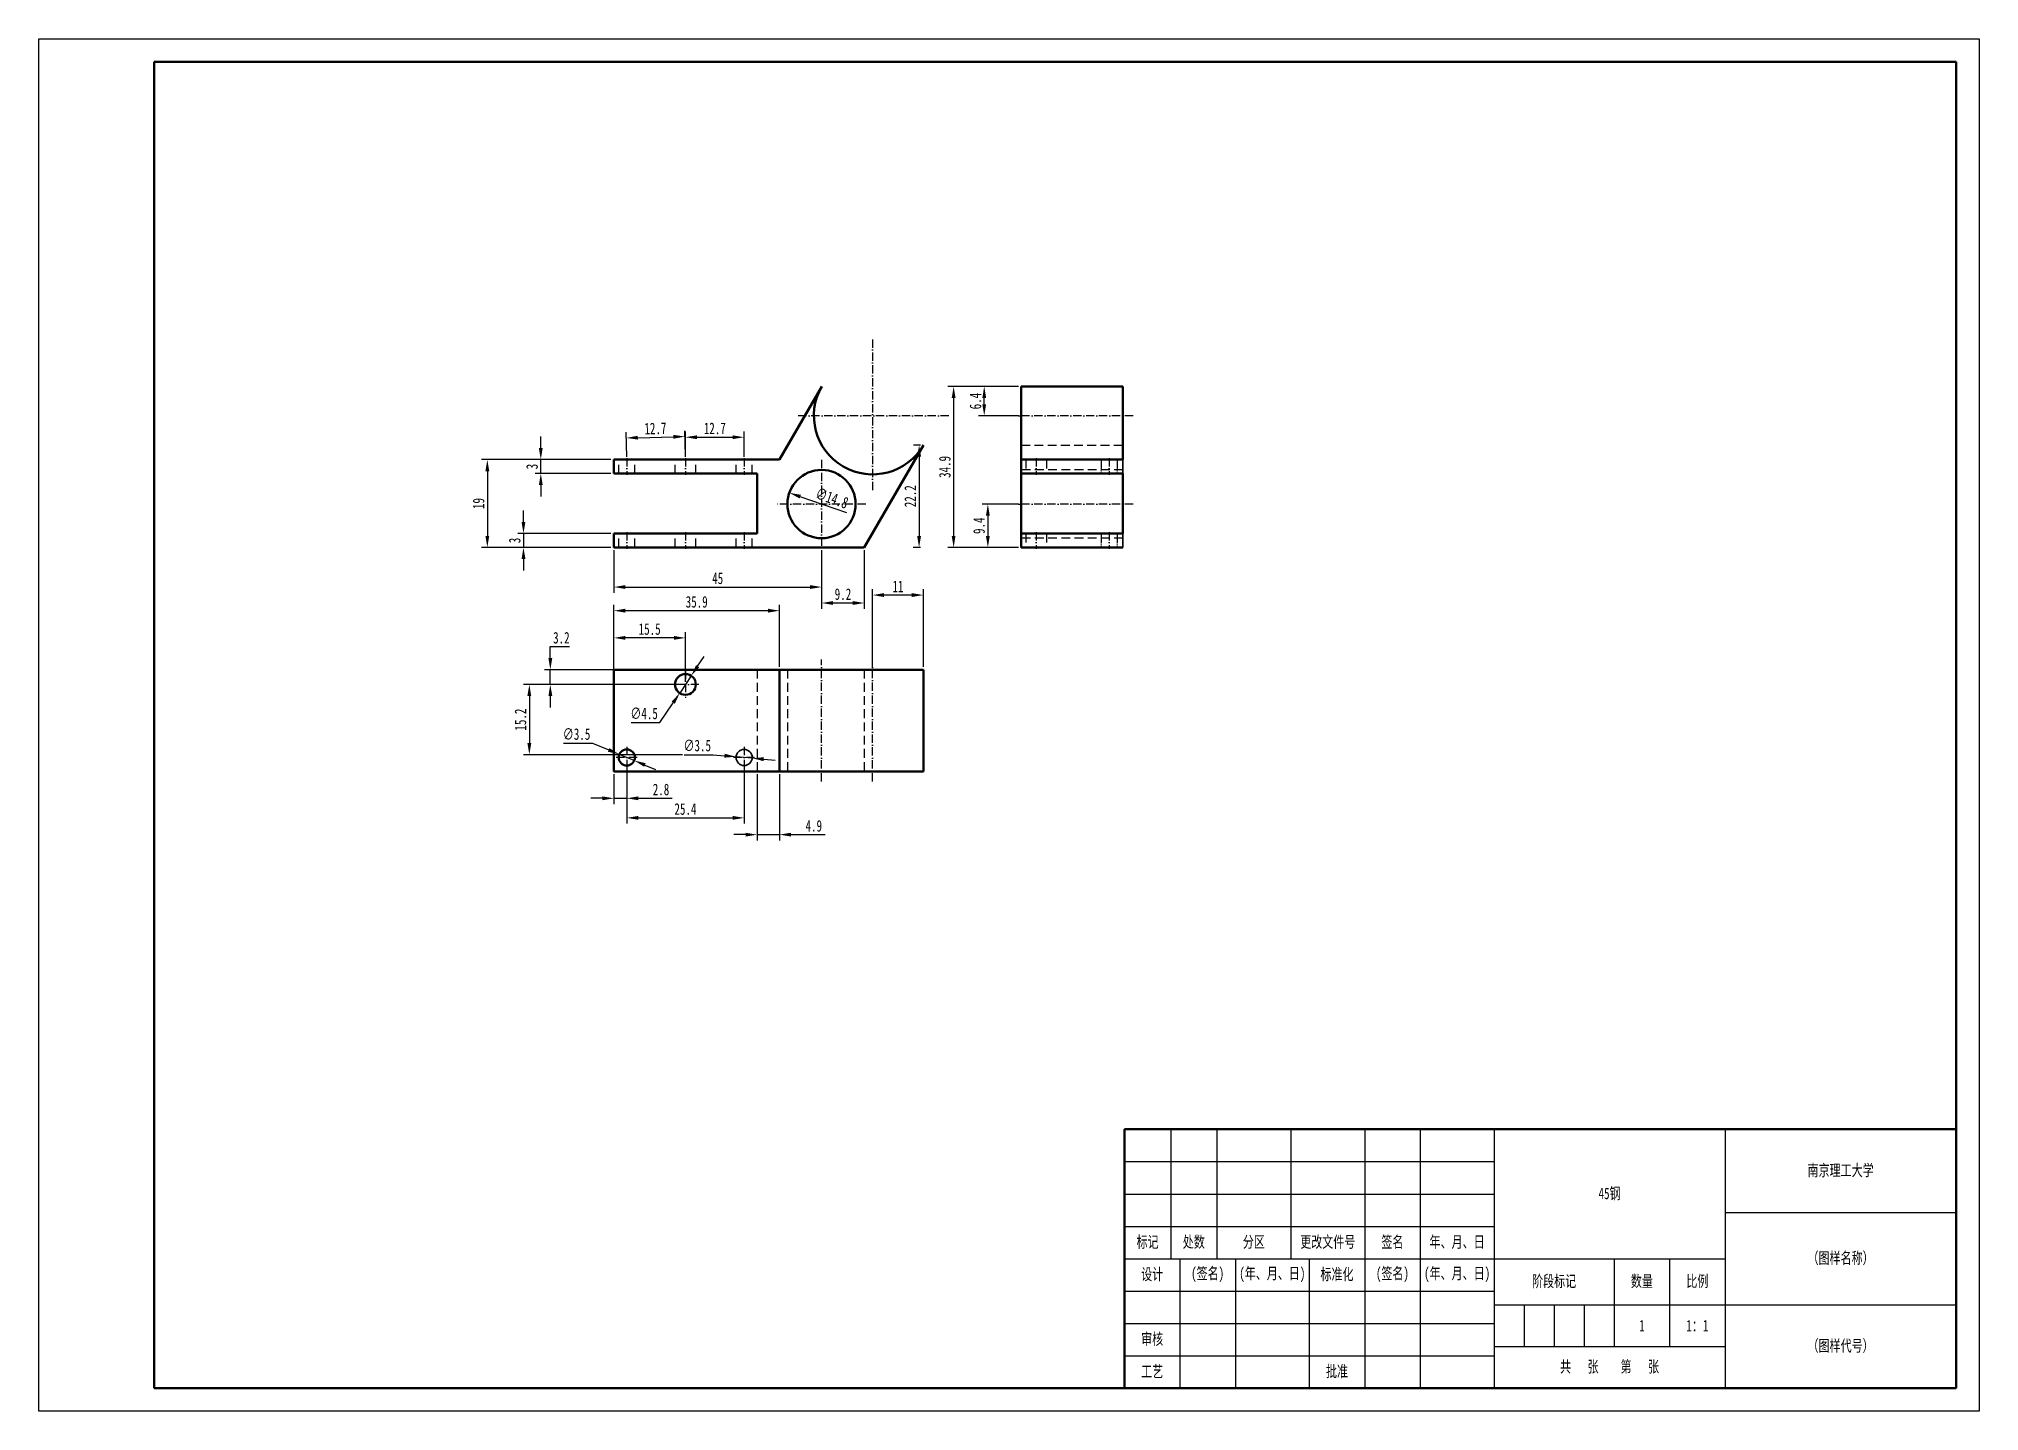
# Model space of a CAD drawing. Header units: millimetres. Extents: x 1050 to 2021, y 766 to 1186.
# Drawn here: x 1050 to 1470, y 765.6 to 1062.6 of the extents above; entities that cross this region are included whole.
import ezdxf

# ---------------------------------------------------------------- set-up
doc = ezdxf.new("R2010")
doc.units = ezdxf.units.MM
doc.header["$LTSCALE"] = 0.3
doc.linetypes.add('DASHDOT', pattern=[18.5, 12, -3, 0.5, -3])
doc.linetypes.add('DASHED', pattern=[19.05, 12.7, -6.35])
for name, color, linetype, lineweight in [('尺寸线', 3, 'Continuous', 25), ('粗实线', 7, 'Continuous', 50), ('细实线', 7, 'Continuous', 25), ('细文本', 7, 'Continuous', 25)]:
    doc.layers.add(name, color=color, linetype=linetype, lineweight=lineweight)
doc.styles.add('NUT Standard', font='simfang.ttf', dxfattribs={"width": 0.7, "height": 2.5})
doc.dimstyles.new('NUT Standard', dxfattribs={"dimtxt": 2.5, "dimasz": 2.5, "dimexe": 1.25, "dimexo": 0.625, "dimtad": 1, "dimtoh": 1, "dimdec": 1, "dimdsep": 46, "dimtxsty": 'NUT Standard', "dimcen": 2.5, "dimadec": 0, "dimazin": 0, "dimtfac": 1, "dimtdec": 1, "dimtmove": 0, "dimatfit": 3, "dimfxl": 1, "dimarcsym": 0})

msp = doc.modelspace()

# ---------------------------------------------------------------- texts
at = {"layer": '粗实线', "char_height": 2.5, "attachment_point": 5, "style": 'NUT Standard'}
for s, insert in [('\\pxqc;{\\fFangSong|b0|i0|c134|p49;1}', (1397.04, 784.12)), ('\\pxqc;{\\fFangSong|b0|i0|c134|p49;1：1}', (1409.04, 784.12))]:
    msp.add_mtext_dynamic_manual_height_columns(s, width=12, gutter_width=12.5, heights=[0], dxfattribs=dict(at, insert=insert))
at = {"layer": '细文本', "char_height": 2.5, "attachment_point": 5, "style": 'NUT Standard'}
for s, insert, width in [('{\\fFangSong|b0|i0|c134|p49;南京理工大学}', (1440.04, 817.62), 50), ('45钢', (1390.04, 812.62), 50), ('标记', (1290.04, 802.12), 10), ('处数', (1300.04, 802.12), 10), ('分区', (1313.04, 802.12), 16), ('更改文件号', (1329.04, 802.12), 16), ('签名', (1343.04, 802.12), 12), ('年、月、日', (1357.04, 802.12), 16), ('（图样名称）', (1440.04, 798.62), 50), ('设计', (1291.04, 795.12), 12), ('(签名)', (1303.04, 795.12), 12), ('(年、月、日)', (1317.04, 795.12), 16), ('标准化', (1331.04, 795.12), 12), ('(签名)', (1343.04, 795.12), 12), ('(年、月、日)', (1357.04, 795.12), 16), ('阶段标记', (1378.04, 793.62), 26), ('数量', (1397.04, 793.62), 12), ('比例', (1409.04, 793.62), 12), ('审核', (1291.04, 781.12), 12), ('（图样代号）', (1440.04, 779.62), 50), ('工艺', (1291.04, 774.12), 12), ('批准', (1331.04, 774.12), 12), ('共   张    第   张', (1390.04, 775.12), 50)]:
    msp.add_mtext(s, dxfattribs=dict(at, insert=insert, width=width))

# ---------------------------------------------------------------- blocks, each defined once
blk = doc.blocks.new('*D5')
at = {"layer": 'Defpoints', "color": 0, "transparency": 16777216}
for p in [(1175.69, 907.76), (1178.93, 906.42)]:
    blk.add_point(p, dxfattribs=at)
at = {"layer": '尺寸线', "color": 0, "lineweight": -2, "transparency": 16777216}
for p, q in [((1163.63, 910.18), (1169.87, 910.18)), ((1169.87, 910.18), (1173.39, 908.72)), ((1178.93, 906.42), (1175.69, 907.76)), ((1181.24, 905.46), (1183.55, 904.5))]:
    blk.add_line(p, q, dxfattribs=at)
at = {"layer": '尺寸线', "color": 0, "transparency": 16777216}
for points in [[(1173.55, 909.11), (1173.23, 908.34), (1175.69, 907.76)], [(1181.4, 905.85), (1181.08, 905.08), (1178.93, 906.42)]]:
    blk.add_solid(points, dxfattribs=at)
at = {"layer": '尺寸线', "color": 0, "transparency": 16777216, "insert": (1166.44, 912.14), "char_height": 2.5, "attachment_point": 5, "style": 'NUT Standard'}
blk.add_mtext('∅3.5', dxfattribs=at)
blk = doc.blocks.new('*D6')
at = {"layer": 'Defpoints', "color": 0, "transparency": 16777216}
for p in [(1200.97, 907.25), (1204.45, 906.94)]:
    blk.add_point(p, dxfattribs=at)
at = {"layer": '尺寸线', "color": 0, "lineweight": -2, "transparency": 16777216}
for p, q in [((1189.75, 907.69), (1195.99, 907.69)), ((1195.99, 907.69), (1198.48, 907.47)), ((1204.45, 906.94), (1200.97, 907.25)), ((1206.94, 906.71), (1209.43, 906.49))]:
    blk.add_line(p, q, dxfattribs=at)
at = {"layer": '尺寸线', "color": 0, "transparency": 16777216}
for points in [[(1198.52, 907.89), (1198.44, 907.06), (1200.97, 907.25)], [(1206.98, 907.13), (1206.91, 906.3), (1204.45, 906.94)]]:
    blk.add_solid(points, dxfattribs=at)
at = {"layer": '尺寸线', "color": 0, "transparency": 16777216, "insert": (1192.56, 909.66), "char_height": 2.5, "attachment_point": 5, "style": 'NUT Standard'}
blk.add_mtext('∅3.5', dxfattribs=at)
blk = doc.blocks.new('*D7')
at = {"layer": 'Defpoints', "color": 0, "transparency": 16777216}
for p in [(1191.26, 924.76), (1188.76, 921.02)]:
    blk.add_point(p, dxfattribs=at)
at = {"layer": '尺寸线', "color": 0, "lineweight": -2, "transparency": 16777216}
for p, q in [((1192.65, 926.84), (1194.05, 928.92)), ((1191.26, 924.76), (1188.76, 921.02)), ((1184.49, 914.65), (1187.37, 918.95)), ((1178.25, 914.65), (1184.49, 914.65))]:
    blk.add_line(p, q, dxfattribs=at)
at = {"layer": '尺寸线', "color": 0, "transparency": 16777216}
for points in [[(1192.31, 927.07), (1193, 926.61), (1191.26, 924.76)], [(1187.02, 919.18), (1187.71, 918.71), (1188.76, 921.02)]]:
    blk.add_solid(points, dxfattribs=at)
at = {"layer": '尺寸线', "color": 0, "transparency": 16777216, "insert": (1181.06, 916.61), "char_height": 2.5, "attachment_point": 5, "style": 'NUT Standard'}
blk.add_mtext('∅4.5', dxfattribs=at)
blk = doc.blocks.new('*D8')
at = {"layer": 'Defpoints', "color": 0, "transparency": 16777216}
for p in [(1174.51, 971.55), (1147.13, 952.55), (1174.51, 952.55)]:
    blk.add_point(p, dxfattribs=at)
at = {"layer": '尺寸线', "color": 0, "lineweight": -2, "transparency": 16777216}
for p, q in [((1173.89, 971.55), (1145.88, 971.55)), ((1147.13, 969.05), (1147.13, 955.05)), ((1173.89, 952.55), (1145.88, 952.55))]:
    blk.add_line(p, q, dxfattribs=at)
at = {"layer": '尺寸线', "color": 0, "transparency": 16777216}
for points in [[(1146.71, 969.05), (1147.54, 969.05), (1147.13, 971.55)], [(1146.71, 955.05), (1147.54, 955.05), (1147.13, 952.55)]]:
    blk.add_solid(points, dxfattribs=at)
at = {"layer": '尺寸线', "color": 0, "transparency": 16777216, "insert": (1145.24, 962.05), "char_height": 2.5, "attachment_point": 5, "rotation": 90, "style": 'NUT Standard'}
blk.add_mtext('19', dxfattribs=at)
blk = doc.blocks.new('*D9')
at = {"layer": 'Defpoints', "color": 0, "transparency": 16777216}
for p in [(1174.51, 955.55), (1154.95, 952.55), (1174.51, 952.55)]:
    blk.add_point(p, dxfattribs=at)
at = {"layer": '尺寸线', "color": 0, "lineweight": -2, "transparency": 16777216}
for p, q in [((1154.95, 958.05), (1154.95, 960.55)), ((1173.89, 955.55), (1153.7, 955.55)), ((1154.95, 955.55), (1154.95, 952.55)), ((1173.89, 952.55), (1153.7, 952.55)), ((1154.95, 950.05), (1154.95, 947.55))]:
    blk.add_line(p, q, dxfattribs=at)
at = {"layer": '尺寸线', "color": 0, "transparency": 16777216}
for points in [[(1154.53, 958.05), (1155.37, 958.05), (1154.95, 955.55)], [(1154.53, 950.05), (1155.37, 950.05), (1154.95, 952.55)]]:
    blk.add_solid(points, dxfattribs=at)
at = {"layer": '尺寸线', "color": 0, "transparency": 16777216, "insert": (1153.06, 954.05), "char_height": 2.5, "attachment_point": 5, "rotation": 90, "style": 'NUT Standard'}
blk.add_mtext('3', dxfattribs=at)
blk = doc.blocks.new('*D10')
at = {"layer": 'Defpoints', "color": 0, "transparency": 16777216}
for p in [(1158.7, 971.55), (1174.51, 971.55), (1174.51, 968.55)]:
    blk.add_point(p, dxfattribs=at)
at = {"layer": '尺寸线', "color": 0, "lineweight": -2, "transparency": 16777216}
for p, q in [((1158.7, 974.05), (1158.7, 976.55)), ((1173.89, 971.55), (1157.45, 971.55)), ((1158.7, 968.55), (1158.7, 971.55)), ((1173.89, 968.55), (1157.45, 968.55)), ((1158.7, 966.05), (1158.7, 963.55))]:
    blk.add_line(p, q, dxfattribs=at)
at = {"layer": '尺寸线', "color": 0, "transparency": 16777216}
for points in [[(1158.28, 974.05), (1159.11, 974.05), (1158.7, 971.55)], [(1158.28, 966.05), (1159.11, 966.05), (1158.7, 968.55)]]:
    blk.add_solid(points, dxfattribs=at)
at = {"layer": '尺寸线', "color": 0, "transparency": 16777216, "insert": (1156.81, 970.05), "char_height": 2.5, "attachment_point": 5, "rotation": 90, "style": 'NUT Standard'}
blk.add_mtext('3', dxfattribs=at)
blk = doc.blocks.new('*D11')
at = {"layer": 'Defpoints', "color": 0, "transparency": 16777216}
for p in [(1212.5, 964.36), (1226.44, 959.5)]:
    blk.add_point(p, dxfattribs=at)
at = {"layer": '尺寸线', "color": 0, "lineweight": -2, "transparency": 16777216}
blk.add_line((1224.92, 960.03), (1214.86, 963.53), dxfattribs=at)
at = {"layer": '尺寸线', "color": 0, "transparency": 16777216}
blk.add_solid([(1215, 963.93), (1214.73, 963.14), (1212.5, 964.36)], dxfattribs=at)
at = {"layer": '尺寸线', "color": 0, "transparency": 16777216, "insert": (1221.72, 963.22), "char_height": 2.5, "attachment_point": 5, "rotation": 340.789, "style": 'NUT Standard'}
blk.add_mtext('∅14.8', dxfattribs=at)
blk = doc.blocks.new('*D12')
at = {"layer": 'Defpoints', "color": 0, "transparency": 16777216}
for p in [(1262.71, 987.4), (1248.06, 952.55), (1262.71, 952.55)]:
    blk.add_point(p, dxfattribs=at)
at = {"layer": '尺寸线', "color": 0, "lineweight": -2, "transparency": 16777216}
for p, q in [((1262.08, 987.4), (1246.81, 987.4)), ((1248.06, 984.9), (1248.06, 955.05)), ((1262.08, 952.55), (1246.81, 952.55))]:
    blk.add_line(p, q, dxfattribs=at)
at = {"layer": '尺寸线', "color": 0, "transparency": 16777216}
for points in [[(1247.64, 984.9), (1248.47, 984.9), (1248.06, 987.4)], [(1247.64, 955.05), (1248.47, 955.05), (1248.06, 952.55)]]:
    blk.add_solid(points, dxfattribs=at)
at = {"layer": '尺寸线', "color": 0, "transparency": 16777216, "insert": (1246.16, 969.97), "char_height": 2.5, "attachment_point": 5, "rotation": 90, "style": 'NUT Standard'}
blk.add_mtext('34.9', dxfattribs=at)
blk = doc.blocks.new('*D13')
at = {"layer": 'Defpoints', "color": 0, "transparency": 16777216}
for p in [(1241.51, 974.7), (1240.58, 952.55), (1241.5, 952.55)]:
    blk.add_point(p, dxfattribs=at)
at = {"layer": '尺寸线', "color": 0, "lineweight": -2, "transparency": 16777216}
for p, q in [((1240.88, 974.7), (1239.34, 974.7)), ((1240.59, 972.2), (1240.58, 955.05)), ((1240.88, 952.55), (1239.33, 952.55))]:
    blk.add_line(p, q, dxfattribs=at)
at = {"layer": '尺寸线', "color": 0, "transparency": 16777216}
for points in [[(1240.17, 972.2), (1241, 972.2), (1240.59, 974.7)], [(1240.16, 955.05), (1241, 955.05), (1240.58, 952.55)]]:
    blk.add_solid(points, dxfattribs=at)
at = {"layer": '尺寸线', "color": 0, "transparency": 16777216, "insert": (1238.69, 963.63), "char_height": 2.5, "attachment_point": 5, "rotation": 89.9828, "style": 'NUT Standard'}
blk.add_mtext('22.2', dxfattribs=at)
blk = doc.blocks.new('*D14')
at = {"layer": 'Defpoints', "color": 0, "transparency": 16777216}
for p in [(1174.51, 952.55), (1219.47, 952.55), (1219.47, 943.97)]:
    blk.add_point(p, dxfattribs=at)
at = {"layer": '尺寸线', "color": 0, "lineweight": -2, "transparency": 16777216}
for p, q in [((1174.51, 951.92), (1174.51, 942.72)), ((1219.47, 951.92), (1219.47, 942.72)), ((1177.01, 943.97), (1216.97, 943.97))]:
    blk.add_line(p, q, dxfattribs=at)
at = {"layer": '尺寸线', "color": 0, "transparency": 16777216}
for points in [[(1177.01, 944.39), (1177.01, 943.56), (1174.51, 943.97)], [(1216.97, 944.39), (1216.97, 943.56), (1219.47, 943.97)]]:
    blk.add_solid(points, dxfattribs=at)
at = {"layer": '尺寸线', "color": 0, "transparency": 16777216, "insert": (1196.99, 945.86), "char_height": 2.5, "attachment_point": 5, "style": 'NUT Standard'}
blk.add_mtext('45', dxfattribs=at)
blk = doc.blocks.new('*D15')
at = {"layer": 'Defpoints', "color": 0, "transparency": 16777216}
for p in [(1230.51, 942.24), (1230.51, 926.09), (1241.51, 926.09)]:
    blk.add_point(p, dxfattribs=at)
at = {"layer": '尺寸线', "color": 0, "lineweight": -2, "transparency": 16777216}
for p, q in [((1230.51, 926.72), (1230.51, 943.49)), ((1239.01, 942.24), (1233.01, 942.24)), ((1241.51, 926.72), (1241.51, 943.49))]:
    blk.add_line(p, q, dxfattribs=at)
at = {"layer": '尺寸线', "color": 0, "transparency": 16777216}
for points in [[(1233.01, 942.66), (1233.01, 941.82), (1230.51, 942.24)], [(1239.01, 942.66), (1239.01, 941.82), (1241.51, 942.24)]]:
    blk.add_solid(points, dxfattribs=at)
at = {"layer": '尺寸线', "color": 0, "transparency": 16777216, "insert": (1236.01, 944.11), "char_height": 2.5, "attachment_point": 5, "style": 'NUT Standard'}
blk.add_mtext('11', dxfattribs=at)
blk = doc.blocks.new('*D16')
at = {"layer": 'Defpoints', "color": 0, "transparency": 16777216}
for p in [(1174.51, 938.86), (1174.51, 926.09), (1210.36, 926.09)]:
    blk.add_point(p, dxfattribs=at)
at = {"layer": '尺寸线', "color": 0, "lineweight": -2, "transparency": 16777216}
for p, q in [((1174.51, 926.72), (1174.51, 940.11)), ((1207.86, 938.86), (1177.01, 938.86)), ((1210.36, 926.72), (1210.36, 940.11))]:
    blk.add_line(p, q, dxfattribs=at)
at = {"layer": '尺寸线', "color": 0, "transparency": 16777216}
for points in [[(1177.01, 939.28), (1177.01, 938.44), (1174.51, 938.86)], [(1207.86, 939.28), (1207.86, 938.44), (1210.36, 938.86)]]:
    blk.add_solid(points, dxfattribs=at)
at = {"layer": '尺寸线', "color": 0, "transparency": 16777216, "insert": (1192.44, 940.76), "char_height": 2.5, "attachment_point": 5, "style": 'NUT Standard'}
blk.add_mtext('35.9', dxfattribs=at)
blk = doc.blocks.new('*D17')
at = {"layer": 'Defpoints', "color": 0, "transparency": 16777216}
for p in [(1189.9, 976.54), (1177.31, 971.55), (1190.01, 971.85)]:
    blk.add_point(p, dxfattribs=at)
at = {"layer": '尺寸线', "color": 0, "lineweight": -2, "transparency": 16777216}
for p, q in [((1177.3, 972.17), (1177.17, 977.49)), ((1179.7, 976.3), (1187.4, 976.48)), ((1190, 972.47), (1189.87, 977.79))]:
    blk.add_line(p, q, dxfattribs=at)
at = {"layer": '尺寸线', "color": 0, "transparency": 16777216}
for points in [[(1179.69, 976.72), (1179.71, 975.89), (1177.2, 976.24)], [(1187.39, 976.9), (1187.41, 976.07), (1189.9, 976.54)]]:
    blk.add_solid(points, dxfattribs=at)
at = {"layer": '尺寸线', "color": 0, "transparency": 16777216, "insert": (1183.51, 978.29), "char_height": 2.5, "attachment_point": 5, "rotation": 1.3534, "style": 'NUT Standard'}
blk.add_mtext('12.7', dxfattribs=at)
blk = doc.blocks.new('*D18')
at = {"layer": 'Defpoints', "color": 0, "transparency": 16777216}
for p in [(1202.71, 976.4), (1190.01, 971.55), (1202.71, 971.55)]:
    blk.add_point(p, dxfattribs=at)
at = {"layer": '尺寸线', "color": 0, "lineweight": -2, "transparency": 16777216}
for p, q in [((1190.01, 972.17), (1190.01, 977.65)), ((1192.51, 976.4), (1200.21, 976.4)), ((1202.71, 972.17), (1202.71, 977.65))]:
    blk.add_line(p, q, dxfattribs=at)
at = {"layer": '尺寸线', "color": 0, "transparency": 16777216}
for points in [[(1192.51, 976.81), (1192.51, 975.98), (1190.01, 976.4)], [(1200.21, 976.81), (1200.21, 975.98), (1202.71, 976.4)]]:
    blk.add_solid(points, dxfattribs=at)
at = {"layer": '尺寸线', "color": 0, "transparency": 16777216, "insert": (1196.36, 978.29), "char_height": 2.5, "attachment_point": 5, "style": 'NUT Standard'}
blk.add_mtext('12.7', dxfattribs=at)
blk = doc.blocks.new('*D19')
at = {"layer": 'Defpoints', "color": 0, "transparency": 16777216}
for p in [(1174.51, 904.09), (1177.31, 904.09), (1177.31, 898.25)]:
    blk.add_point(p, dxfattribs=at)
at = {"layer": '尺寸线', "color": 0, "lineweight": -2, "transparency": 16777216}
for p, q in [((1174.51, 903.47), (1174.51, 897)), ((1177.31, 903.47), (1177.31, 897)), ((1172.01, 898.25), (1169.51, 898.25)), ((1174.51, 898.25), (1177.31, 898.25)), ((1179.81, 898.25), (1187.12, 898.25))]:
    blk.add_line(p, q, dxfattribs=at)
at = {"layer": '尺寸线', "color": 0, "transparency": 16777216}
for points in [[(1172.01, 898.67), (1172.01, 897.84), (1174.51, 898.25)], [(1179.81, 898.67), (1179.81, 897.84), (1177.31, 898.25)]]:
    blk.add_solid(points, dxfattribs=at)
at = {"layer": '尺寸线', "color": 0, "transparency": 16777216, "insert": (1184.72, 900.15), "char_height": 2.5, "attachment_point": 5, "style": 'NUT Standard'}
blk.add_mtext('2.8', dxfattribs=at)
blk = doc.blocks.new('*D20')
at = {"layer": 'Defpoints', "color": 0, "transparency": 16777216}
for p in [(1205.51, 904.09), (1210.36, 904.09), (1210.36, 890.39)]:
    blk.add_point(p, dxfattribs=at)
at = {"layer": '尺寸线', "color": 0, "lineweight": -2, "transparency": 16777216}
for p, q in [((1205.51, 903.47), (1205.51, 889.14)), ((1210.36, 903.47), (1210.36, 889.14)), ((1203.01, 890.39), (1200.51, 890.39)), ((1205.51, 890.39), (1210.36, 890.39)), ((1212.86, 890.39), (1220.22, 890.39))]:
    blk.add_line(p, q, dxfattribs=at)
at = {"layer": '尺寸线', "color": 0, "transparency": 16777216}
for points in [[(1203.01, 890.8), (1203.01, 889.97), (1205.51, 890.39)], [(1212.86, 890.8), (1212.86, 889.97), (1210.36, 890.39)]]:
    blk.add_solid(points, dxfattribs=at)
at = {"layer": '尺寸线', "color": 0, "transparency": 16777216, "insert": (1217.79, 892.28), "char_height": 2.5, "attachment_point": 5, "style": 'NUT Standard'}
blk.add_mtext('4.9', dxfattribs=at)
blk = doc.blocks.new('*D21')
at = {"layer": 'Defpoints', "color": 0, "transparency": 16777216}
for p in [(1219.47, 952.55), (1228.72, 952.55), (1219.47, 940.52)]:
    blk.add_point(p, dxfattribs=at)
at = {"layer": '尺寸线', "color": 0, "lineweight": -2, "transparency": 16777216}
for p, q in [((1219.47, 951.92), (1219.47, 939.27)), ((1228.72, 951.92), (1228.72, 939.27)), ((1226.22, 940.52), (1221.97, 940.52))]:
    blk.add_line(p, q, dxfattribs=at)
at = {"layer": '尺寸线', "color": 0, "transparency": 16777216}
for points in [[(1221.97, 940.94), (1221.97, 940.11), (1219.47, 940.52)], [(1226.22, 940.94), (1226.22, 940.11), (1228.72, 940.52)]]:
    blk.add_solid(points, dxfattribs=at)
at = {"layer": '尺寸线', "color": 0, "transparency": 16777216, "insert": (1224.1, 942.42), "char_height": 2.5, "attachment_point": 5, "style": 'NUT Standard'}
blk.add_mtext('9.2', dxfattribs=at)
blk = doc.blocks.new('*D22')
at = {"layer": 'Defpoints', "color": 0, "transparency": 16777216}
for p in [(1262.71, 961.93), (1255.47, 952.55), (1262.71, 952.55)]:
    blk.add_point(p, dxfattribs=at)
at = {"layer": '尺寸线', "color": 0, "lineweight": -2, "transparency": 16777216}
for p, q in [((1262.08, 961.93), (1254.22, 961.93)), ((1255.47, 959.43), (1255.47, 955.05)), ((1262.08, 952.55), (1254.22, 952.55))]:
    blk.add_line(p, q, dxfattribs=at)
at = {"layer": '尺寸线', "color": 0, "transparency": 16777216}
for points in [[(1255.05, 959.43), (1255.88, 959.43), (1255.47, 961.93)], [(1255.05, 955.05), (1255.88, 955.05), (1255.47, 952.55)]]:
    blk.add_solid(points, dxfattribs=at)
at = {"layer": '尺寸线', "color": 0, "transparency": 16777216, "insert": (1253.57, 957.24), "char_height": 2.5, "attachment_point": 5, "rotation": 90, "style": 'NUT Standard'}
blk.add_mtext('9.4', dxfattribs=at)
blk = doc.blocks.new('*D23')
at = {"layer": 'Defpoints', "color": 0, "transparency": 16777216}
for p in [(1254.68, 987.4), (1262.71, 987.4), (1262.71, 981.05)]:
    blk.add_point(p, dxfattribs=at)
at = {"layer": '尺寸线', "color": 0, "lineweight": -2, "transparency": 16777216}
for p, q in [((1262.08, 987.4), (1253.43, 987.4)), ((1254.68, 983.55), (1254.68, 984.9)), ((1262.08, 981.05), (1253.43, 981.05))]:
    blk.add_line(p, q, dxfattribs=at)
at = {"layer": '尺寸线', "color": 0, "transparency": 16777216}
for points in [[(1254.27, 984.9), (1255.1, 984.9), (1254.68, 987.4)], [(1254.27, 983.55), (1255.1, 983.55), (1254.68, 981.05)]]:
    blk.add_solid(points, dxfattribs=at)
at = {"layer": '尺寸线', "color": 0, "transparency": 16777216, "insert": (1252.79, 984.22), "char_height": 2.5, "attachment_point": 5, "rotation": 90, "style": 'NUT Standard'}
blk.add_mtext('6.4', dxfattribs=at)
blk = doc.blocks.new('*D24')
at = {"layer": 'Defpoints', "color": 0, "transparency": 16777216}
for p in [(1177.31, 907.09), (1202.71, 907.09), (1202.71, 894.02)]:
    blk.add_point(p, dxfattribs=at)
at = {"layer": '尺寸线', "color": 0, "lineweight": -2, "transparency": 16777216}
for p, q in [((1177.31, 906.47), (1177.31, 892.77)), ((1202.71, 906.47), (1202.71, 892.77)), ((1179.81, 894.02), (1200.21, 894.02))]:
    blk.add_line(p, q, dxfattribs=at)
at = {"layer": '尺寸线', "color": 0, "transparency": 16777216}
for points in [[(1179.81, 894.44), (1179.81, 893.61), (1177.31, 894.02)], [(1200.21, 894.44), (1200.21, 893.61), (1202.71, 894.02)]]:
    blk.add_solid(points, dxfattribs=at)
at = {"layer": '尺寸线', "color": 0, "transparency": 16777216, "insert": (1190.01, 895.92), "char_height": 2.5, "attachment_point": 5, "style": 'NUT Standard'}
blk.add_mtext('25.4', dxfattribs=at)
blk = doc.blocks.new('*D25')
at = {"layer": 'Defpoints', "color": 0, "transparency": 16777216}
for p in [(1174.51, 932.97), (1174.51, 922.89), (1190.01, 922.89)]:
    blk.add_point(p, dxfattribs=at)
at = {"layer": '尺寸线', "color": 0, "lineweight": -2, "transparency": 16777216}
for p, q in [((1174.51, 923.52), (1174.51, 934.22)), ((1187.51, 932.97), (1177.01, 932.97)), ((1190.01, 923.52), (1190.01, 934.22))]:
    blk.add_line(p, q, dxfattribs=at)
at = {"layer": '尺寸线', "color": 0, "transparency": 16777216}
for points in [[(1177.01, 933.39), (1177.01, 932.56), (1174.51, 932.97)], [(1187.51, 933.39), (1187.51, 932.56), (1190.01, 932.97)]]:
    blk.add_solid(points, dxfattribs=at)
at = {"layer": '尺寸线', "color": 0, "transparency": 16777216, "insert": (1182.26, 934.87), "char_height": 2.5, "attachment_point": 5, "style": 'NUT Standard'}
blk.add_mtext('15.5', dxfattribs=at)
blk = doc.blocks.new('*D26')
at = {"layer": 'Defpoints', "color": 0, "transparency": 16777216}
for p in [(1160.76, 926.09), (1190.01, 926.09), (1190.01, 922.89)]:
    blk.add_point(p, dxfattribs=at)
at = {"layer": '尺寸线', "color": 0, "lineweight": -2, "transparency": 16777216}
for p, q in [((1160.76, 928.59), (1160.76, 931.09)), ((1160.76, 931.09), (1164.92, 931.09)), ((1189.39, 926.09), (1159.51, 926.09)), ((1160.76, 922.89), (1160.76, 926.09)), ((1189.39, 922.89), (1159.51, 922.89)), ((1160.76, 920.39), (1160.76, 917.89))]:
    blk.add_line(p, q, dxfattribs=at)
at = {"layer": '尺寸线', "color": 0, "transparency": 16777216}
for points in [[(1160.35, 928.59), (1161.18, 928.59), (1160.76, 926.09)], [(1160.35, 920.39), (1161.18, 920.39), (1160.76, 922.89)]]:
    blk.add_solid(points, dxfattribs=at)
at = {"layer": '尺寸线', "color": 0, "transparency": 16777216, "insert": (1163.15, 932.99), "char_height": 2.5, "attachment_point": 5, "style": 'NUT Standard'}
blk.add_mtext('3.2', dxfattribs=at)
blk = doc.blocks.new('*D27')
at = {"layer": 'Defpoints', "color": 0, "transparency": 16777216}
for p in [(1190.01, 922.89), (1156.22, 907.69), (1190.01, 907.69)]:
    blk.add_point(p, dxfattribs=at)
at = {"layer": '尺寸线', "color": 0, "lineweight": -2, "transparency": 16777216}
for p, q in [((1189.39, 922.89), (1154.97, 922.89)), ((1156.22, 920.39), (1156.22, 910.19)), ((1189.39, 907.69), (1154.97, 907.69))]:
    blk.add_line(p, q, dxfattribs=at)
at = {"layer": '尺寸线', "color": 0, "transparency": 16777216}
for points in [[(1155.8, 920.39), (1156.63, 920.39), (1156.22, 922.89)], [(1155.8, 910.19), (1156.63, 910.19), (1156.22, 907.69)]]:
    blk.add_solid(points, dxfattribs=at)
at = {"layer": '尺寸线', "color": 0, "transparency": 16777216, "insert": (1154.32, 915.29), "char_height": 2.5, "attachment_point": 5, "rotation": 90, "style": 'NUT Standard'}
blk.add_mtext('15.2', dxfattribs=at)

# ---------------------------------------------------------------- dimensions: what is measured, and where the dimension line sits
at = {"layer": '尺寸线'}
for base, p1, p2, picture, middle in [((1248.05744, 952.54944), (1262.70803, 987.39945), (1262.70803, 952.54944), '*D12', (1246.16101, 969.97444)), ((1254.68301, 987.39945), (1262.70803, 981.04944), (1262.70803, 987.39945), '*D23', (1252.78658, 984.22444)), ((1158.7, 971.55), (1174.51, 968.55), (1174.51, 971.55), '*D10', (1156.81, 970.05)), ((1147.13, 952.55), (1174.51, 971.55), (1174.51, 952.55), '*D8', (1145.24, 962.05)), ((1255.47, 952.55), (1262.71, 961.93), (1262.71, 952.55), '*D22', (1253.57, 957.24)), ((1154.95, 952.55), (1174.51, 955.55), (1174.51, 952.55), '*D9', (1153.06, 954.05)), ((1160.76, 926.09), (1190.01, 922.89), (1190.01, 926.09), '*D26', (1163.15, 932.99)), ((1156.22, 907.69), (1190.01, 922.89), (1190.01, 907.69), '*D27', (1154.32, 915.29))]:
    dim = msp.add_linear_dim(base=base, p1=p1, p2=p2, angle=90, dimstyle='NUT Standard', dxfattribs=at)
    dim.commit()
    dim.dimension.update_dxf_attribs({"geometry": picture, "text_midpoint": middle})
for p1, p2, distance, picture, middle in [((1177.31, 971.55), (1190.01, 971.85), 4.69, '*D17', (1183.51, 978.29)), ((1241.51, 974.7), (1241.5, 952.55), -0.92, '*D13', (1238.69, 963.63)), ((1177.31, 907.09), (1202.71, 907.09), -13.07, '*D24', (1190.01, 895.92))]:
    dim = msp.add_aligned_dim(p1=p1, p2=p2, distance=distance, dimstyle='NUT Standard', dxfattribs=at)
    dim.commit()
    dim.dimension.update_dxf_attribs({"geometry": picture, "text_midpoint": middle})
for base, p1, p2, picture, middle in [((1202.71, 976.4), (1190.01, 971.55), (1202.71, 971.55), '*D18', (1196.36, 978.29)), ((1219.47, 943.97), (1174.51, 952.55), (1219.47, 952.55), '*D14', (1196.99, 945.86)), ((1219.4715, 940.523), (1228.7212, 952.5494), (1219.4715, 952.5494), '*D21', (1224.0964, 942.4195)), ((1230.51, 942.24), (1241.51, 926.09), (1230.51, 926.09), '*D15', (1236.01, 944.11)), ((1174.511, 938.859), (1210.3615, 926.0924), (1174.511, 926.0924), '*D16', (1192.4362, 940.7555)), ((1174.51, 932.97), (1190.01, 922.89), (1174.51, 922.89), '*D25', (1182.26, 934.87)), ((1177.31, 898.25), (1174.51, 904.09), (1177.31, 904.09), '*D19', (1184.72, 900.15)), ((1210.3615, 890.388), (1205.511, 904.0924), (1210.3615, 904.0924), '*D20', (1217.7915, 892.2844))]:
    dim = msp.add_linear_dim(base=base, p1=p1, p2=p2, dimstyle='NUT Standard', dxfattribs=at)
    dim.commit()
    dim.dimension.update_dxf_attribs({"geometry": picture, "text_midpoint": middle})
for p1, p2, picture, middle in [((1226.44, 959.5), (1212.5, 964.36), '*D11', (1221.07, 961.37)), ((1191.26, 924.76), (1188.76, 921.02), '*D7', (1181.06, 914.65)), ((1178.93, 906.42), (1175.69, 907.76), '*D5', (1166.44, 910.18)), ((1204.45, 906.94), (1200.97, 907.25), '*D6', (1195.99, 907.69))]:
    dim = msp.add_diameter_dim_2p(p1=p1, p2=p2, dimstyle='NUT Standard', dxfattribs=at)
    dim.commit()
    dim.dimension.update_dxf_attribs({"geometry": picture, "text_midpoint": middle, "dimtype": 163})

# ---------------------------------------------------------------- linework, layer by layer
for p, q in [((1050.04, 1062.62), (1470.04, 1062.62)), ((1050.04, 765.62), (1050.04, 1062.62)), ((1470.04, 1062.62), (1470.04, 765.62)), ((1470.04, 765.62), (1050.04, 765.62))]:
    msp.add_line(p, q)
at = {"color": 242, "linetype": 'DASHDOT', "lineweight": 25, "ltscale": 0.5, "true_color": 0xcd2027}
for p, q in [((1230.51, 997.56), (1230.51, 964.54)), ((1247.02, 981.05), (1214, 981.05)), ((1286.91, 981.05), (1260.51, 981.05)), ((1177.31, 971.85), (1177.31, 968.25)), ((1190.01, 971.85), (1190.01, 968.25)), ((1202.71, 971.85), (1202.71, 968.25)), ((1219.47, 971.52), (1219.47, 952.34)), ((1265.91, 971.85), (1265.91, 968.25)), ((1281.71, 971.85), (1281.71, 968.25)), ((1229.06, 961.93), (1209.88, 961.93)), ((1286.91, 961.93), (1260.51, 961.93)), ((1177.31, 955.85), (1177.31, 952.25)), ((1190.01, 955.85), (1190.01, 952.25)), ((1202.71, 955.85), (1202.71, 952.25)), ((1265.91, 955.85), (1265.91, 952.25)), ((1281.71, 955.85), (1281.71, 952.25)), ((1219.47, 901.89), (1219.47, 928.29)), ((1230.51, 901.89), (1230.51, 928.29)), ((1190.01, 925.82), (1190.01, 919.97)), ((1192.94, 922.89), (1187.09, 922.89)), ((1177.31, 909.37), (1177.31, 904.82)), ((1202.71, 909.37), (1202.71, 904.82)), ((1179.59, 907.09), (1175.04, 907.09)), ((1204.99, 907.09), (1200.44, 907.09))]:
    msp.add_line(p, q, dxfattribs=at)
at = {"color": 7, "lineweight": 50}
for p, q in [((1210.36, 971.55), (1219.51, 987.4)), ((1262.71, 987.4), (1284.71, 987.4)), ((1262.71, 971.55), (1262.71, 987.4)), ((1284.71, 971.55), (1284.71, 987.4)), ((1241.51, 974.7), (1228.72, 952.55)), ((1174.51, 968.55), (1174.51, 971.55)), ((1174.51, 971.55), (1210.36, 971.55)), ((1262.71, 971.55), (1284.71, 971.55)), ((1262.71, 968.55), (1262.71, 971.55)), ((1205.51, 968.55), (1174.51, 968.55)), ((1205.51, 955.55), (1205.51, 968.55)), ((1262.71, 968.55), (1284.71, 968.55)), ((1262.71, 955.55), (1262.71, 968.55)), ((1284.71, 955.55), (1284.71, 968.55)), ((1174.51, 952.55), (1174.51, 955.55)), ((1174.51, 955.55), (1205.51, 955.55)), ((1262.71, 952.55), (1262.71, 955.55)), ((1262.71, 955.55), (1284.71, 955.55)), ((1228.72, 952.55), (1174.51, 952.55)), ((1262.71, 952.55), (1284.71, 952.55)), ((1174.51, 926.09), (1174.51, 904.09)), ((1174.51, 926.09), (1210.36, 926.09)), ((1210.36, 926.09), (1210.36, 904.09)), ((1210.36, 926.09), (1219.51, 926.09)), ((1241.51, 926.09), (1219.51, 926.09)), ((1241.51, 926.09), (1241.51, 904.09)), ((1174.51, 904.09), (1210.36, 904.09)), ((1210.36, 904.09), (1219.51, 904.09)), ((1241.51, 904.09), (1217.81, 904.09))]:
    msp.add_line(p, q, dxfattribs=at)
at = {"color": 2, "linetype": 'DASHED', "lineweight": 25, "ltscale": 0.5, "true_color": 0xf1eb1f}
for p, q in [((1262.71, 974.7), (1284.71, 974.7)), ((1175.56, 968.55), (1175.56, 971.55)), ((1179.06, 968.55), (1179.06, 971.55)), ((1187.76, 968.55), (1187.76, 971.55)), ((1192.26, 968.55), (1192.26, 971.55)), ((1200.96, 968.55), (1200.96, 971.55)), ((1204.46, 968.55), (1204.46, 971.55)), ((1263.66, 971.55), (1263.66, 968.55)), ((1268.16, 971.55), (1268.16, 968.55)), ((1279.96, 971.55), (1279.96, 968.55)), ((1283.46, 971.55), (1283.46, 968.55)), ((1284.71, 969.31), (1262.71, 969.31)), ((1175.56, 952.55), (1175.56, 955.55)), ((1179.06, 952.55), (1179.06, 955.55)), ((1187.76, 952.55), (1187.76, 955.55)), ((1192.26, 952.55), (1192.26, 955.55)), ((1200.96, 952.55), (1200.96, 955.55)), ((1204.46, 952.55), (1204.46, 955.55)), ((1284.71, 954.55), (1262.71, 954.55)), ((1263.66, 955.55), (1263.66, 952.55)), ((1268.16, 955.55), (1268.16, 952.55)), ((1279.96, 955.55), (1279.96, 952.55)), ((1283.46, 955.55), (1283.46, 952.55)), ((1205.51, 926.09), (1205.51, 904.09)), ((1212.09, 926.09), (1212.09, 904.09)), ((1228.72, 926.09), (1228.72, 904.09))]:
    msp.add_line(p, q, dxfattribs=at)
at = {"color": 7, "linetype": 'DASHED', "lineweight": 13, "ltscale": 0.075}
for p, q in [((1279.96, 971.55), (1279.96, 968.55)), ((1283.46, 971.55), (1283.46, 968.55)), ((1279.96, 955.55), (1279.96, 952.55)), ((1283.46, 955.55), (1283.46, 952.55))]:
    msp.add_line(p, q, dxfattribs=at)
at = {"color": 7, "lineweight": 35}
for p, q in [((1284.71, 968.55), (1284.71, 971.55)), ((1284.71, 952.55), (1284.71, 955.55))]:
    msp.add_line(p, q, dxfattribs=at)
at = {"color": 7, "linetype": 'DASHED', "lineweight": 13, "ltscale": 0.042538}
msp.add_line((1219.51, 926.09), (1217.81, 926.09), dxfattribs=at)
at = {"color": 7, "lineweight": 50}
for centre, radius in [((1219.47, 961.93), 7.38), ((1190.01, 922.89), 2.25), ((1177.31, 907.09), 1.75)]:
    msp.add_circle(centre, radius, dxfattribs=at)
at = {"color": 7, "lineweight": 35}
msp.add_circle((1202.71, 907.09), 1.75, dxfattribs=at)
at = {"color": 7, "lineweight": 50}
msp.add_arc((1230.51, 981.05), 12.7, 150, 330, dxfattribs=at)
at = {"layer": '粗实线'}
for p, q in [((1075.04, 770.62), (1075.04, 1057.62)), ((1075.04, 1057.62), (1465.04, 1057.62)), ((1465.04, 1057.62), (1465.04, 770.62)), ((1285.04, 826.62), (1465.04, 826.62)), ((1285.04, 770.62), (1285.04, 826.62)), ((1465.04, 770.62), (1075.04, 770.62)), ((1285.04, 770.62), (1465.04, 770.62))]:
    msp.add_line(p, q, dxfattribs=at)
at = {"layer": '细实线'}
for p, q in [((1295.04, 826.62), (1295.04, 798.62)), ((1305.04, 826.62), (1305.04, 798.62)), ((1321.04, 826.62), (1321.04, 798.62)), ((1337.04, 826.62), (1337.04, 798.62)), ((1349.04, 826.62), (1349.04, 798.62)), ((1365.04, 826.62), (1365.04, 770.62)), ((1415.04, 826.62), (1415.04, 770.62)), ((1285.04, 819.62), (1365.04, 819.62)), ((1285.04, 812.62), (1365.04, 812.62)), ((1415.04, 808.62), (1465.04, 808.62)), ((1285.04, 805.62), (1365.04, 805.62)), ((1285.04, 798.62), (1415.04, 798.62)), ((1297.04, 798.62), (1297.04, 770.62)), ((1309.04, 798.62), (1309.04, 770.62)), ((1325.04, 798.62), (1325.04, 770.62)), ((1337.04, 798.62), (1337.04, 770.62)), ((1349.04, 798.62), (1349.04, 770.62)), ((1391.04, 798.62), (1391.04, 779.62)), ((1403.04, 798.62), (1403.04, 779.62)), ((1285.04, 791.62), (1365.04, 791.62)), ((1365.04, 788.62), (1465.04, 788.62)), ((1371.54, 788.62), (1371.54, 779.62)), ((1378.04, 788.62), (1378.04, 779.62)), ((1384.54, 788.62), (1384.54, 779.62)), ((1285.04, 784.62), (1365.04, 784.62)), ((1285.04, 777.62), (1365.04, 777.62)), ((1365.04, 779.62), (1415.04, 779.62))]:
    msp.add_line(p, q, dxfattribs=at)

msp.set_redraw_order([(e.dxf.handle, doc.entitydb.next_handle()) for e in msp.query("TEXT MTEXT ATTDEF DIMENSION ARC_DIMENSION")])  # texts and dimensions are drawn at this point

doc.saveas('drawing.dxf')
